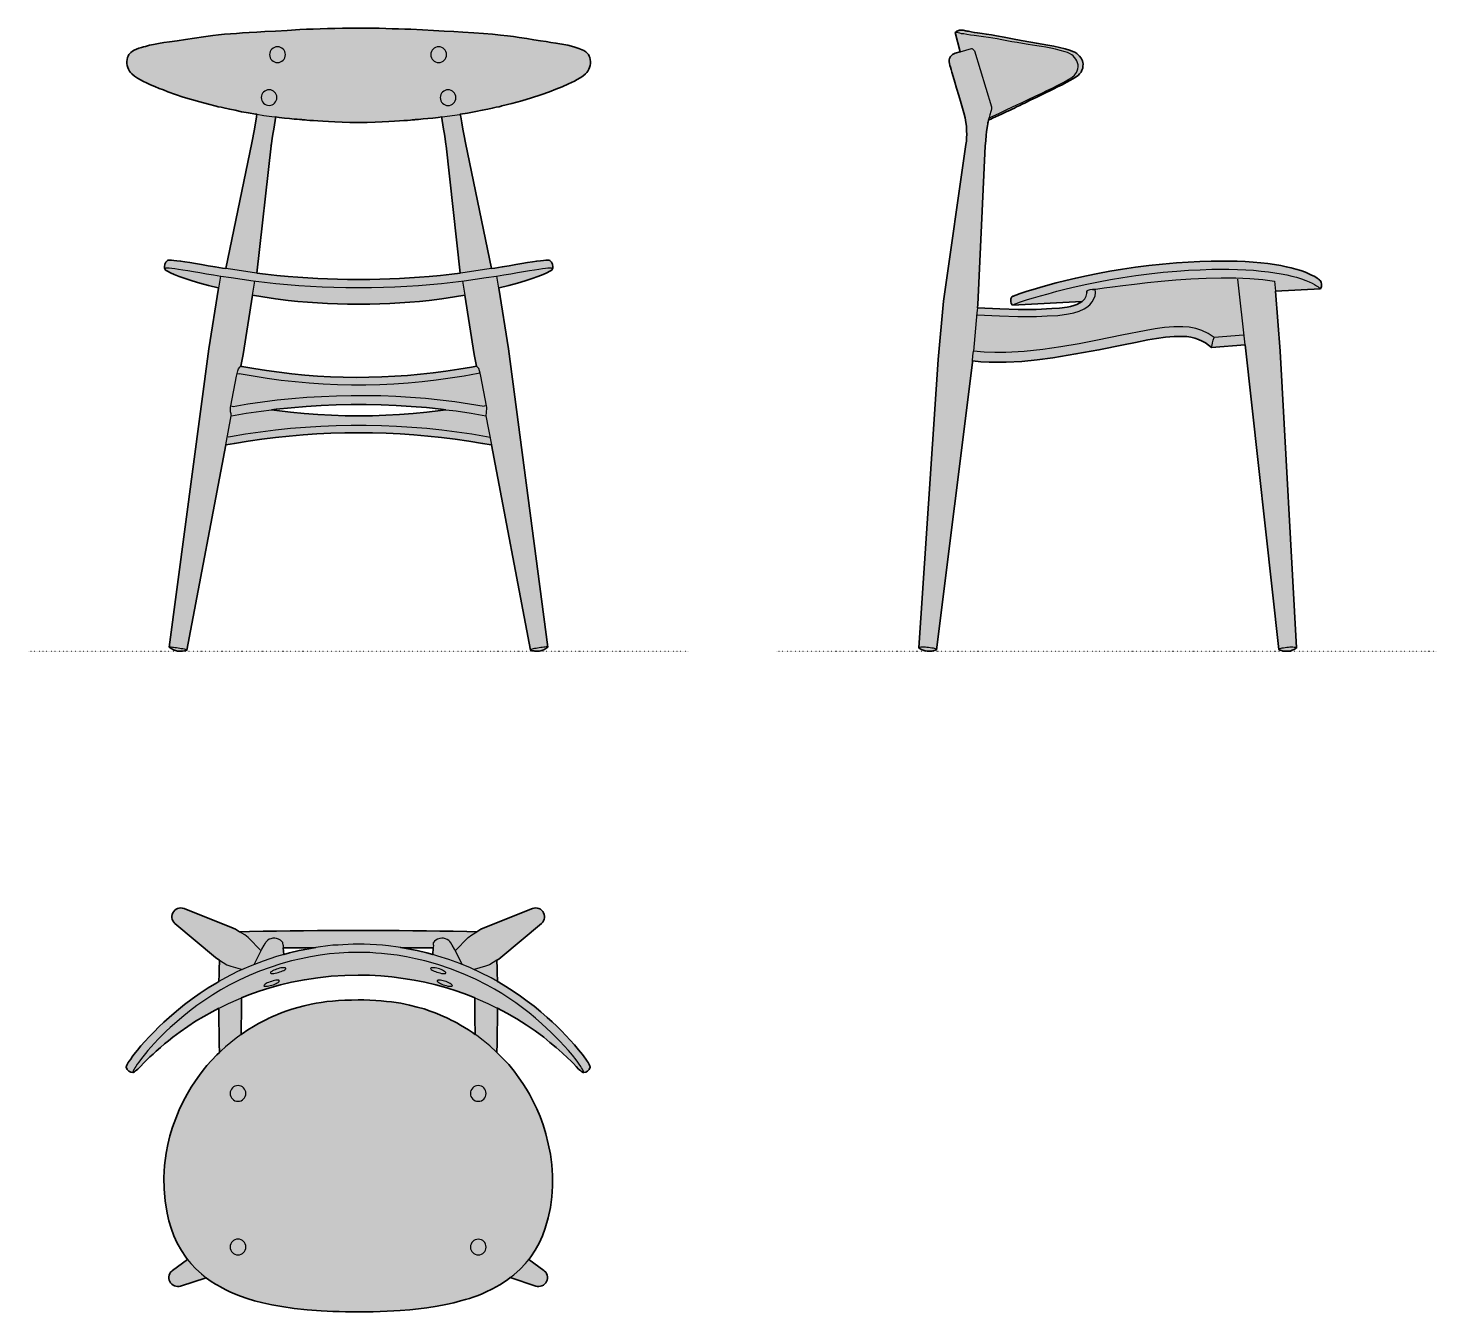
# Model space of a CAD drawing. Header units: millimetres. Extents: x 0 to 1677, y -786 to 742.
import ezdxf

# ---------------------------------------------------------------- set-up
doc = ezdxf.new("R2010")
doc.units = ezdxf.units.MM
doc.linetypes.add('Dots', pattern=[1, 0, -1])
doc.layers.add('Blocks', color=7, linetype='Continuous')
doc.layers.add('Blocks$Fill', color=7, linetype='Continuous', true_color=0xffffff)
for name, color, linetype, lineweight, true_color in [('Blocks$Inner', 7, 'Continuous', 25, 0x007f00), ('Blocks$Outline', 7, 'Continuous', 35, 0xff3f3f), ('Groud', 7, 'Dots', 25, 0x243775)]:
    doc.layers.add(name, color=color, linetype=linetype, lineweight=lineweight, true_color=true_color)

# ---------------------------------------------------------------- blocks, each defined once
blk = doc.blocks.new('CH33T side')
at = {"layer": 'Blocks$Fill', "extrusion": (0, 0, -1)}
blk.add_hatch(color=256, dxfattribs=at).paths.add_polyline_path([(78.4, 45.5), (78.4, 45.5), (78.4, 45.5), (78.4, 45.5), (78.6, 45.5), (79.3, 45.5), (81.9, 45.4), (91.3, 44.9), (119.8, 43.5), (148.3, 42.1), (157.7, 41.6), (160.3, 41.5), (161, 41.4), (161.2, 41.4), (161.2, 41.4), (161.2, 41.4), (161.2, 41.4), (162.5, 43.4), (163.2, 45.7), (163, 48.7), (161.8, 51.3), (161.6, 51.5), (160.9, 51.9), (159.8, 52.2), (158.2, 52.9), (155.9, 53.8), (153.1, 54.9), (149.6, 55.9), (128.3, 62.5), (108.9, 67.8), (97.7, 70.6), (72.9, 76.3), (59.3, 78.9), (30.1, 84.1), (-1.4, 88.5), (-17.5, 90.3), (-34, 91.7), (-61.8, 93.3), (-86, 93.8), (-96.1, 93.8), (-106.4, 93.5), (-125.5, 92.6), (-134.5, 91.7), (-143, 90.8), (-151, 89.7), (-158.2, 88.5), (-164.8, 87.1), (-170.8, 85.7), (-176.3, 84.2), (-182.3, 82.5), (-187.6, 80.5), (-191.7, 78.8), (-195, 77.2), (-197.9, 75.8), (-200.2, 74.5), (-201.6, 73.5), (-202.8, 72.7), (-203.7, 72), (-204.4, 71.5), (-204.8, 71.2), (-205, 70.8), (-206.4, 68.7), (-206.9, 66.4), (-206.7, 63.5), (-205.5, 60.7), (-151.8, 57.9), (-157.7, -13.3), (-177, -366.6), (-176.6, -366.9), (-174.3, -368.3), (-171.9, -369.4), (-169.4, -370.3), (-166.7, -370.6), (-164.1, -370.6), (-161.4, -370.3), (-158.8, -369.7), (-156.3, -368.7), (-155.9, -368.3), (-115.7, -5.7), (-75.7, -9), (-72.4, -6.2), (-68.7, -3.7), (-64.6, -1.4), (-60.5, 0.5), (-55.9, 2.1), (-51.3, 3.2), (-46.5, 3.9), (-41.6, 4.1), (-31.2, 3.9), (-20.9, 3.2), (-10.4, 1.8), (0, 0), (14.5, -3), (85.5, -16.8), (112.9, -21.2), (131.5, -23.7), (150.1, -25.7), (168.7, -26.7), (178.6, -26.7), (188.7, -26.5), (198.6, -26), (208.7, -25), (208.8, -27.1), (251.6, -368.7), (254.3, -369.7), (257, -370.4), (259.6, -370.6), (262.3, -370.6), (265, -370.1), (267.4, -369.4), (269.9, -368.3), (272.4, -366.6), (249.7, -23.2), (243.2, 46), (216.5, 232.6), (215.6, 239.6), (215.6, 241.8), (215.4, 243.7), (215.4, 245.7), (215.6, 247.8), (215.6, 250.6), (215.9, 254.3), (216.5, 258.9), (217.5, 264.2), (219.1, 270.4), (222.3, 281.2), (231.7, 313.3), (233.1, 318.6), (234.2, 321.8), (234.9, 324.4), (235.6, 326.7), (236.1, 328.8), (236.5, 331), (236.5, 331.9), (236.3, 333.1), (235.9, 335), (234.7, 337.2), (232.6, 339.5), (231, 340.4), (229.2, 341.2), (223.5, 342.9), (229.4, 366), (228, 366.6), (227.4, 367.1), (226.2, 367.8), (225, 368.3), (223.7, 368.5), (222.3, 368.7), (221.1, 368.7), (219.6, 368.5), (218.2, 368.1), (216.8, 367.8), (215.2, 367.6), (213.5, 367.3), (210.1, 366.6), (206.6, 366), (202.7, 365.3), (197.3, 364.6), (192, 363.7), (186.2, 363), (180, 361.9), (139.1, 354.2), (112, 349.6), (105.1, 348.1), (98.2, 346.4), (91.9, 344.4), (89.2, 343.4), (86.9, 342.3), (84.6, 340.9), (82.7, 339.3), (81.1, 337.5), (79.5, 335.2), (77.9, 332), (77.3, 330.3), (77, 328.5), (77.2, 325.3), (77.5, 323.2), (78.4, 320.9), (79.5, 318.8), (81.1, 316.6), (83, 314.7), (87.3, 311.9), (92, 309), (97.2, 306.4), (112.6, 298.4), (143.7, 283.4), (145.3, 282.7), (146.4, 281.9), (147.6, 281.4), (148.9, 280.9), (150.4, 280), (152.2, 279.1), (154.2, 278.2), (156.3, 277.2), (158.8, 275.9), (161.6, 274.7), (164.6, 273.1), (167.8, 271.7), (171, 270.1), (181.1, 265.3), (184.1, 264.1), (186.9, 262.8), (189.2, 261.8), (189.5, 261.8), (189.7, 260.9), (189.9, 259.5), (190.3, 258.2), (190.4, 256.6), (190.8, 255), (191.2, 252.2), (191.9, 248.1), (192.4, 243.4), (193.5, 230.4), (202.3, 42.1), (202.7, 38.2), (176.1, 36.8), (154.3, 36.1), (132.7, 36.3), (114.3, 37.2), (105.1, 37.9), (95.9, 39.1), (92, 39.8), (88, 40.9), (84.4, 42.3), (80.9, 44.1), (78.2, 45.5), (78.1, 45.7)], flags=0)
at = {"layer": 'Blocks$Inner'}
for points in [[(-229.4, 366), (-227.1, 368), (-224.2, 369), (-221.9, 369), (-219.6, 368.5)], [(-188.8, 264.2), (-187.8, 264.8), (-184.4, 266.2), (-180.7, 268), (-176.6, 269.9), (-172.4, 271.9), (-167.6, 274.2), (-162, 276.8), (-155.8, 279.8), (-148.7, 283), (-141.6, 286.4), (-134.2, 290.1), (-126.2, 293.6), (-120.2, 296.6), (-113.8, 299.6), (-107.1, 303), (-100.7, 306.4), (-97.3, 308.3), (-94, 310.1), (-90.6, 312.2), (-87.4, 314.9), (-86.2, 316.5), (-85, 318.2), (-84.1, 320.4), (-83.4, 322.5), (-83, 325), (-83, 327.4), (-83.7, 329.7), (-84.6, 332), (-85.8, 334.2), (-87.3, 336.1), (-88.8, 337.9), (-90.6, 339.3), (-93.1, 340.7), (-95.6, 341.9), (-98.2, 342.8), (-104.1, 344.6), (-109.7, 346), (-115.6, 347.3), (-121.2, 348.3), (-126.5, 349.2), (-131.9, 349.9), (-137.2, 350.8), (-142.5, 351.7), (-149.2, 352.7), (-155.6, 353.8), (-161.8, 354.9), (-167.8, 356.1), (-173.6, 357.2), (-179.1, 358.2), (-184.4, 359.1), (-189.4, 359.8), (-195.6, 360.7), (-201.2, 361.4), (-206.6, 362.1), (-211.1, 362.8), (-215.4, 363.4), (-218.9, 364.1), (-221.8, 364.4), (-223.9, 365), (-225.8, 365.3), (-227.4, 365.7), (-228.1, 365.8), (-228.7, 366), (-229, 366), (-229.2, 366), (-229.4, 366)], [(-215.2, 367.6), (-216.3, 367.8), (-217.7, 368.1), (-218.4, 368.3), (-218.9, 368.3), (-219.3, 368.5), (-219.5, 368.5), (-219.6, 368.5)], [(-223.5, 342.9), (-209.9, 346.7)], [(-209.7, 346.5), (-209.6, 346.7), (-208.7, 346.4), (-207.4, 345.3), (-206.4, 343.9)], [(-206.4, 343.9), (-186, 277.5)], [(-186.7, 271.7), (-188, 267.8), (-188.8, 264.6), (-189.4, 262.3), (-189.5, 261.8)], [(-186, 277.5), (-186, 275), (-186.4, 272.9), (-186.7, 271.7)], [(-161.2, 41.4), (-161.1, 41.6), (-160.4, 41.8), (-159.3, 42.3), (-157.7, 43), (-155.4, 43.7), (-152.6, 44.8), (-149, 46), (-143.2, 48), (-135.9, 50.1), (-127.8, 52.6), (-118.6, 55), (-108.3, 57.9), (-97.2, 60.7), (-85.1, 63.5), (-72.4, 66.4), (-58.8, 69.2), (-44.4, 71.9), (-29.6, 74.3), (-14.2, 76.6), (1.8, 78.8), (18.1, 80.5), (34.5, 81.9), (48.5, 82.8), (62.3, 83.5), (76.1, 84.1), (86.5, 84.1), (96.6, 84.1), (106.9, 83.9), (116.5, 83.4), (126, 82.8), (135, 81.9), (143.5, 81.1), (151.3, 79.8), (158.8, 78.6), (165.3, 77.3), (171.3, 75.9), (176.8, 74.5), (182.8, 72.6), (188, 70.6), (192.2, 68.9), (195.6, 67.3), (198.4, 65.8), (200.7, 64.4), (202.5, 63.4), (203.7, 62.5), (204.6, 61.8), (205.1, 61.2), (205.5, 60.9), (205.5, 60.7)], [(115.7, -5.7), (107.1, 72.3)], [(150.8, 69.7), (151.8, 57.9)], [(-203.5, 29.9), (-176.6, 28.5), (-154.5, 27.8), (-132.6, 28), (-119.8, 28.5), (-107.1, 29.2), (-94.3, 31), (-88, 32.2), (-81.8, 34.2), (-75.9, 37), (-72.4, 39.1), (-69, 41.9), (-66.2, 45.1), (-64.1, 48.9), (-62.8, 52.4), (-62.3, 56.1), (-62.7, 60.2)], [(-62.7, 60.2), (-66, 59.8), (-69, 59.5), (-71.2, 58.9), (-72.4, 58.4), (-72.6, 58)], [(-72.6, 58), (-72.4, 56.3)], [(-202.7, 38.2), (-203, 34.9), (-203.4, 32), (-207.6, -13.5)], [(78.9, 2.8), (71.9, 7.6), (64.2, 11.3), (57, 13.6), (49.4, 15), (41.8, 15.6), (30.8, 15.6), (19.8, 14.7), (8.8, 13.3), (-2, 11.3), (-31, 5.5), (-60, -0.5), (-81.6, -4.6), (-103.4, -8.3), (-125.1, -11.5), (-147.1, -14), (-169, -15.2), (-181.9, -15.2), (-194.9, -14.7), (-207.6, -13.5)], [(75.7, -9), (75.9, -8), (76.5, -6.2), (77.2, -3.5), (78, -0.2), (78.9, 2.8)], [(114.1, 5.8), (78.9, 2.8)], [(-208.7, -25), (-208.1, -18.9), (-207.6, -13.6), (-207.6, -13.5)], [(75.9, -9), (75.7, -9)], [(-272.4, -366.4), (-272.2, -366), (-271.7, -365.8), (-270.8, -365.7), (-269.6, -365.5), (-268.1, -365.5), (-266.6, -365.5), (-264.6, -365.5), (-262.8, -365.7), (-260.9, -365.8), (-258.9, -366), (-257.2, -366.4), (-255.6, -366.7), (-254.2, -367.1), (-252.9, -367.4), (-252, -367.8), (-251.7, -368.1), (-251.5, -368.3), (-251.7, -368.7), (-251.9, -368.9)], [(-272.2, -366.9), (-272.2, -366.7), (-272.4, -366.4)], [(155.9, -368.3), (156.1, -368), (156.6, -367.6), (157.5, -367.3), (158.6, -366.9), (160, -366.6), (161.6, -366.4), (163.5, -366), (165.3, -365.8), (167.3, -365.7), (169.2, -365.5), (171, -365.5), (172.7, -365.5), (174.2, -365.7), (175.4, -365.8), (176.3, -366), (176.8, -366.2), (177, -366.6), (176.8, -366.9), (176.6, -366.9)], [(156.3, -368.7), (156.1, -368.5), (155.9, -368.3)]]:
    blk.add_lwpolyline(points, dxfattribs=at)
blk.add_open_spline([(-66, 59.8), (-66, 59.8), (80.6, 83.2), (150.8, 69.7)], degree=3, dxfattribs=at)
blk.add_open_spline([(-78.1, 45.7), (-73, 48.9), (-72.4, 56.3), (-72.4, 56.3), (-72.4, 56.3), (-72.6, 57.9), (-72.6, 57.9)], degree=3, knots=[58.016316, 58.016316, 58.016316, 58.016316, 59, 59, 59, 60, 60, 60, 60], dxfattribs=at)
at = {"layer": 'Blocks$Outline'}
blk.add_lwpolyline([(-161.2, 41.4), (-162.5, 43.4), (-163.2, 45.7), (-163, 48.7), (-161.8, 51.3), (-161.6, 51.5), (-160.9, 51.9), (-159.8, 52.2), (-158.2, 52.9), (-155.9, 53.8), (-153.1, 54.9), (-149.6, 55.9), (-143.5, 57.9), (-136.5, 60), (-128.3, 62.5), (-119.1, 65), (-108.9, 67.8), (-97.7, 70.6), (-85.7, 73.5), (-72.9, 76.3), (-59.3, 78.9), (-45, 81.6), (-30.1, 84.1), (-14.5, 86.4), (1.4, 88.5), (17.5, 90.3), (34, 91.7), (48, 92.6), (61.8, 93.3), (75.6, 93.6), (86, 93.8), (96.1, 93.8), (106.4, 93.5), (115.9, 93.1), (125.5, 92.6), (134.5, 91.7), (143, 90.8), (151, 89.7), (158.2, 88.5), (164.8, 87.1), (170.8, 85.7), (176.3, 84.2), (182.3, 82.5), (187.6, 80.5), (191.7, 78.8), (195, 77.2), (197.9, 75.8), (200.2, 74.5), (201.6, 73.5), (202.8, 72.7), (203.7, 72), (204.4, 71.5), (204.8, 71.2), (205, 70.8), (206.4, 68.7), (206.9, 66.4), (206.7, 63.5), (205.5, 60.7), (151.8, 57.9), (157.7, -13.3), (177, -366.6), (176.6, -366.9), (174.3, -368.3), (171.9, -369.4), (169.4, -370.3), (166.7, -370.6), (164.1, -370.6), (161.4, -370.3), (158.8, -369.7), (156.3, -368.7), (155.9, -368.3), (115.7, -5.7), (75.7, -9), (72.4, -6.2), (68.7, -3.7), (64.6, -1.4), (60.5, 0.5), (55.9, 2.1), (51.3, 3.2), (46.5, 3.9), (41.6, 4.1), (31.2, 3.9), (20.9, 3.2), (10.4, 1.8), (0, 0), (-14.5, -3), (-29, -6), (-58.1, -11.9), (-85.5, -16.8), (-112.9, -21.2), (-131.5, -23.7), (-150.1, -25.7), (-168.7, -26.7), (-178.6, -26.7), (-188.7, -26.5), (-198.6, -26), (-208.7, -25), (-208.8, -27.1), (-251.6, -368.7), (-254.3, -369.7), (-257, -370.4), (-259.6, -370.6), (-262.3, -370.6), (-265, -370.1), (-267.4, -369.4), (-269.9, -368.3), (-272.4, -366.6), (-249.7, -23.2), (-243.2, 46), (-216.5, 232.6), (-215.9, 236.6), (-215.6, 239.6), (-215.6, 241.8), (-215.4, 243.7), (-215.4, 245.7), (-215.6, 247.8), (-215.6, 250.6), (-215.9, 254.3), (-216.5, 258.9), (-217.5, 264.2), (-219.1, 270.4), (-222.3, 281.2), (-225.1, 291), (-227.6, 299.5), (-229.7, 306.9), (-231.7, 313.3), (-233.1, 318.6), (-234.2, 321.8), (-234.9, 324.4), (-235.6, 326.7), (-236.1, 328.8), (-236.5, 331), (-236.5, 331.9), (-236.3, 333.1), (-235.9, 335), (-234.7, 337.2), (-232.6, 339.5), (-231, 340.4), (-229.2, 341.2), (-223.5, 342.9), (-229.4, 366), (-228, 366.6), (-227.4, 367.1), (-226.2, 367.8), (-225, 368.3), (-223.7, 368.5), (-222.3, 368.7), (-221.1, 368.7), (-219.6, 368.5), (-218.2, 368.1), (-216.8, 367.8), (-215.2, 367.6), (-213.5, 367.3), (-210.1, 366.6), (-206.6, 366), (-202.7, 365.3), (-197.3, 364.6), (-192, 363.7), (-186.2, 363), (-180, 361.9), (-171, 360.4), (-161.2, 358.4), (-150.6, 356.3), (-139.1, 354.2), (-132.6, 353.1), (-125.8, 352), (-118.9, 350.8), (-112, 349.6), (-105.1, 348.1), (-98.2, 346.4), (-91.9, 344.4), (-89.2, 343.4), (-86.9, 342.3), (-84.6, 340.9), (-82.7, 339.3), (-81.1, 337.5), (-79.5, 335.2), (-77.9, 332), (-77.3, 330.3), (-77, 328.5), (-77.2, 325.3), (-77.5, 323.2), (-78.4, 320.9), (-79.5, 318.8), (-81.1, 316.6), (-83, 314.7), (-87.3, 311.9), (-92, 309), (-97.2, 306.4), (-102.1, 303.7), (-107.3, 301.1), (-112.6, 298.4), (-116.6, 296.5), (-120.9, 294.3), (-125, 292.4), (-129, 290.4), (-132.9, 288.5), (-136.3, 286.9), (-139.3, 285.5), (-141.6, 284.4), (-143.7, 283.4), (-145.3, 282.7), (-146.4, 281.9), (-147.6, 281.4), (-148.9, 280.9), (-150.4, 280), (-152.2, 279.1), (-154.2, 278.2), (-156.3, 277.2), (-158.8, 275.9), (-161.6, 274.7), (-164.6, 273.1), (-167.8, 271.7), (-171, 270.1), (-174.3, 268.5), (-177.7, 266.9), (-181.1, 265.3), (-184.1, 264.1), (-186.9, 262.8), (-189.2, 261.8), (-189.5, 261.8), (-189.7, 260.9), (-189.9, 259.5), (-190.3, 258.2), (-190.4, 256.6), (-190.8, 255), (-191.2, 252.2), (-191.9, 248.1), (-192.4, 243.4), (-192.9, 237.3), (-193.5, 230.4), (-202.3, 42.1), (-202.7, 38.2), (-176.1, 36.8), (-154.3, 36.1), (-132.7, 36.3), (-114.3, 37.2), (-105.1, 37.9), (-95.9, 39.1), (-92, 39.8), (-88, 40.9), (-84.4, 42.3), (-80.9, 44.1), (-78.2, 45.5), (-78.1, 45.7)], dxfattribs=at)
for points in [[(-78.4, 45.5), (-78.4, 45.5), (-161.2, 41.4), (-161.2, 41.4)], [(-78.1, 45.7), (-78.2, 45.7), (-78.3, 45.6), (-78.4, 45.5)]]:
    blk.add_open_spline(points, degree=3, dxfattribs=at)
blk = doc.blocks.new('CH33T front')
at = {"layer": 'Blocks$Fill'}
h = blk.add_hatch(color=256, dxfattribs=at)
h.paths.add_polyline_path([(-168.6, 60.1), (-180.2, -12.3), (-227.2, -367.2), (-224.9, -368.9), (-222.4, -370.3), (-219.9, -371.2), (-217.2, -371.9), (-214.4, -372.1), (-211.7, -372.1), (-208.9, -371.5), (-206.3, -370.6), (-160, -126.6), (-149.8, -124.8), (-133.5, -122.1), (-117.2, -119.8), (-100.8, -117.7), (-84.4, -116.1), (-68, -114.7), (-51.5, -113.4), (-35, -112.7), (-18.5, -112.2), (-2, -112), (14.5, -112.2), (31, -112.7), (47.5, -113.4), (63.8, -114.5), (80.3, -115.9), (96.6, -117.7), (113.1, -119.8), (129.4, -122.1), (145.6, -124.8), (156.3, -126.6), (202.5, -370.6), (203.9, -371), (205.2, -371.5), (206.6, -371.7), (208, -371.9), (209.3, -372.1), (210.7, -372.1), (212.1, -372.1), (213.3, -371.9), (214.8, -371.5), (216.2, -371.2), (217.4, -370.8), (218.7, -370.3), (219.9, -369.6), (221.1, -368.9), (222.2, -368.2), (223.5, -367.1), (176.4, -12.3), (164.8, 60.1), (165.4, 60.3), (176.8, 63.1), (187.1, 65.9), (196.5, 68.8), (204.6, 71.4), (211.6, 73.9), (217.6, 76.2), (222.2, 78.4), (225.8, 80.1), (227.9, 81.6), (228.6, 82.4), (229.1, 84), (229.3, 85.6), (229, 88.5), (227.7, 91), (225.8, 92.9), (224.7, 93.3), (223.1, 93.4), (220.8, 93.4), (218, 93.1), (214.4, 92.7), (210.1, 92.2), (205, 91.3), (199, 90.4), (192.4, 89.4), (185.1, 88.1), (177.3, 86.7), (169, 85.3), (160.1, 83.9), (156.4, 83.3), (125.2, 233.2), (123.7, 241.2), (122.3, 249.2), (121.1, 256.8), (119.7, 264.1), (119.1, 267.1), (127.8, 268.4), (137.8, 270.3), (145.2, 271.7), (151.8, 273), (157.1, 274.2), (161.7, 275.3), (165.3, 276), (167.7, 276.7), (168.4, 276.9), (180.3, 279.9), (192.4, 283.1), (203.8, 286.5), (214.8, 290.2), (225.2, 293.7), (233, 296.7), (240.5, 299.8), (248.1, 303.1), (254.9, 306.5), (258.2, 308.5), (261.8, 310.2), (265, 312.4), (268.2, 315), (269.6, 316.6), (270.8, 318.4), (272.1, 320.5), (272.9, 322.7), (273.7, 325.1), (274.2, 327.6), (274.2, 329.9), (273.8, 332.2), (273.3, 334.4), (272.6, 336.3), (271.7, 338.1), (271, 339), (268.5, 341.3), (266, 342.9), (260.4, 345.4), (254.1, 347.3), (247, 349.1), (240, 350.5), (233, 351.7), (226.8, 352.6), (221.3, 353.5), (214.4, 354.6), (206.6, 355.7), (198.3, 357.1), (189.2, 358.3), (182.6, 359.4), (175.2, 360.3), (166.9, 361.3), (157.5, 362.2), (146.8, 363.1), (135.1, 364), (122.3, 364.7), (111.3, 365.4), (99.8, 366.1), (87.2, 366.6), (74.1, 367.4), (60.1, 368.1), (53, 368.2), (45.7, 368.6), (38.2, 368.8), (30.6, 369.1), (22.6, 369.3), (14.6, 369.5), (6.5, 369.5), (-1.9, 369.5), (-11.6, 369.5), (-21, 369.3), (-30.2, 369.1), (-39.1, 369), (-47.8, 368.6), (-56.1, 368.4), (-64.1, 368.1), (-71.8, 367.7), (-87, 366.8), (-100.8, 366.1), (-113.4, 365.4), (-123.2, 364.9), (-132.1, 364.3), (-140.1, 363.8), (-147.3, 363.3), (-154.4, 362.7), (-161.5, 362.2), (-168.6, 361.5), (-175.5, 360.8), (-186.5, 359.2), (-197.4, 357.6), (-208, 356), (-217.9, 354.6), (-227, 353.3), (-233.7, 352.3), (-240.1, 351.2), (-246.1, 350), (-250.8, 349.1), (-255.7, 347.8), (-257.9, 347.3), (-260.3, 346.6), (-263.5, 345.5), (-266.2, 344.5), (-269, 343.2), (-271, 342.2), (-272.9, 340.7), (-274.7, 339), (-275.4, 338.1), (-276.3, 336.3), (-277, 334.4), (-277.5, 332.2), (-277.9, 329.9), (-277.9, 327.6), (-277.4, 325.1), (-276.7, 322.7), (-275.8, 320.5), (-274.5, 318.4), (-273.3, 316.6), (-271.9, 315), (-268.5, 312.2), (-265.1, 310.1), (-261.4, 308.1), (-257.9, 306.2), (-254.3, 304.4), (-249.5, 302.1), (-244.4, 299.9), (-239.4, 297.8), (-234.3, 295.9), (-228.9, 293.7), (-219.9, 290.5), (-210.7, 287.5), (-200.9, 284.5), (-191, 281.7), (-180.7, 279), (-171.5, 276.7), (-169, 276), (-165.4, 275.3), (-160.8, 274.2), (-155.3, 273), (-148.8, 271.7), (-141.1, 270.1), (-133, 268.7), (-124.8, 267.3), (-122.9, 267), (-123.4, 264.1), (-126, 249.2), (-128.9, 233.2), (-160.1, 83.3), (-163.8, 83.9), (-172.7, 85.3), (-180.9, 86.7), (-188.8, 88.1), (-196.1, 89.4), (-202.7, 90.4), (-208.7, 91.3), (-213.7, 92.2), (-218.1, 92.7), (-221.7, 93.1), (-224.5, 93.4), (-226.6, 93.4), (-228.4, 93.3), (-229.5, 92.9), (-231.4, 91), (-232.7, 88.5), (-233, 85.6), (-232.8, 84), (-232.3, 82.4), (-231.6, 81.6), (-229.5, 80.1), (-225.9, 78.4), (-221.3, 76.2), (-215.3, 73.9), (-208.4, 71.4), (-200, 68.8), (-190.8, 65.9), (-180.5, 63.1), (-169.2, 60.3)], flags=0)
h.paths.add_polyline_path([(102, -84.6), (95.4, -85.6), (79.2, -87.5), (63.1, -89.1), (46.8, -90.4), (30.6, -91.2), (14.5, -91.8), (-1.9, -92), (-18, -91.8), (-34.3, -91.2), (-50.5, -90.4), (-66.8, -89.1), (-82.9, -87.5), (-99.1, -85.6), (-105.4, -84.8), (-100.1, -84.1), (-82.2, -82.2), (-64.5, -80.8), (-46.6, -79.5), (-28.6, -78.8), (-10.7, -78.5), (7.2, -78.5), (25.1, -78.8), (42.8, -79.5), (60.8, -80.6), (78.7, -82), (96.4, -84)], flags=0)
h.paths.add_polyline_path([(138.3, -32.6), (135.8, -18.9), (124.4, 51.7), (112.2, 49.6), (97.3, 47.5), (81.9, 45.5), (70.5, 44.3), (59, 43.2), (47.3, 42.5), (35.4, 41.8), (23.5, 41.3), (11.4, 41.1), (-0.4, 40.9), (-1.9, 40.9), (-3.3, 40.9), (-15.2, 41.1), (-27.2, 41.3), (-39.1, 41.8), (-51, 42.5), (-62.7, 43.2), (-74.1, 44.3), (-85.6, 45.5), (-101, 47.5), (-115.9, 49.6), (-128.2, 51.7), (-139.5, -18.9), (-142.2, -32.9), (-140.9, -33), (-126.8, -35.5), (-111.7, -38), (-96.4, -40.1), (-81.2, -41.9), (-66.1, -43.3), (-50.8, -44.6), (-35.4, -45.3), (-20.1, -45.8), (-4.9, -46.2), (10.4, -46), (25.8, -45.6), (41.1, -44.8), (56.3, -43.7), (71.6, -42.5), (86.8, -40.7), (101.9, -38.7), (117.2, -36.4), (132.3, -33.8)], flags=0)
h.paths.add_polyline_path([(97.1, 263.8), (97.3, 262.3), (98.9, 251.7), (100.7, 240.9), (102.1, 231.1), (102.3, 229.5), (119.1, 78), (109, 76.8), (95.5, 75.3), (82.1, 74.1), (70.5, 73), (58.6, 72.3), (46.9, 71.6), (35.2, 71.1), (23.3, 70.7), (11.4, 70.4), (-0.4, 70.4), (-1.9, 70.4), (-3.3, 70.4), (-15.2, 70.4), (-27, 70.7), (-38.9, 71.1), (-50.6, 71.6), (-62.4, 72.3), (-74.2, 73), (-85.6, 74.1), (-99.1, 75.3), (-112.7, 76.8), (-122.9, 78), (-106, 229.5), (-104.4, 240.9), (-102.6, 251.7), (-101, 262.3), (-100.8, 263.8), (-96.4, 263.2), (-90.2, 262.5), (-84.2, 262), (-78.7, 261.3), (-75.1, 261.1), (-72.3, 260.7), (-70, 260.6), (-68.6, 260.4), (-67.9, 260.4), (-67, 260.2), (-65.4, 260.2), (-63.4, 260), (-59.9, 259.7), (-55.6, 259.5), (-50.6, 259.1), (-44.6, 258.8), (-37.7, 258.3), (-30.1, 257.9), (-21.6, 257.7), (-12.2, 257.4), (-1.9, 257.2), (8.4, 257.4), (17.8, 257.7), (26.3, 257.9), (34.2, 258.3), (40.9, 258.8), (46.9, 259.1), (51.9, 259.5), (56.2, 259.7), (59.7, 260), (61.7, 260.2), (63.3, 260.2), (64.7, 260.4), (65.7, 260.6), (67.3, 260.6), (69.5, 260.9), (72.1, 261.1), (75.1, 261.4), (80.6, 262), (86.5, 262.5), (92.7, 263.2)], flags=0)
at = {"layer": 'Blocks$Inner'}
for points in [[(-122.9, 267), (-114.9, 265.7), (-105.3, 264.5), (-100.8, 263.8)], [(97.1, 263.8), (100.9, 264.3), (109.4, 265.5), (118.4, 266.9), (119.1, 267.1)], [(-106.2, 229.3), (-106, 230.2), (-105.8, 231.1)], [(228.6, 82.4), (228.4, 83.2), (227.2, 83.7), (225.6, 83.7), (223.4, 83.7), (220.4, 83.5), (216.9, 83), (212.5, 82.4), (207.3, 81.6), (201.3, 80.7), (194.5, 79.4), (187.3, 78.2), (179.3, 76.9), (170.9, 75.5), (162.1, 74.1), (149.8, 72.2), (136.9, 70.2), (123.6, 68.4), (110.3, 66.8), (96.6, 65.4), (82.9, 64), (69.3, 62.9), (55.4, 62), (41.4, 61.3), (27.8, 60.8), (13.6, 60.4), (-0.4, 60.3), (-1.9, 60.3), (-3.3, 60.3), (-17.3, 60.4), (-31.5, 60.8), (-45.1, 61.3), (-59.2, 62), (-73, 62.9), (-86.7, 64), (-100.3, 65.4), (-114, 66.8), (-127.3, 68.4), (-140.6, 70.2), (-153.5, 72.2), (-165.8, 74.1), (-174.7, 75.5), (-183, 76.9), (-191, 78.2), (-198.3, 79.4), (-205, 80.7), (-211, 81.6), (-216.2, 82.4), (-220.6, 83), (-224.1, 83.5), (-227.2, 83.7), (-229.3, 83.7), (-230.9, 83.7), (-232.1, 83.2), (-232.3, 82.4)], [(-166.4, 74.2), (-168.6, 60.1)], [(-122.9, 78), (-125.9, 78.4), (-139, 80.1), (-151.8, 82.1), (-160.1, 83.3)], [(-128.2, 51.7), (-125.5, 68.2)], [(156.4, 83.3), (148.1, 82.1), (135.3, 80.1), (122.2, 78.4), (119.1, 78)], [(121.8, 68.2), (124.4, 51.7)], [(164.8, 60.1), (162.6, 74.2)], [(-146.6, -41.4), (-145.7, -38.4), (-144.7, -36.1), (-143.3, -34.1), (-142.7, -33.4), (-142.4, -32.9), (-142.2, -32.9)], [(142.9, -41.2), (142, -38.2), (141, -35.7), (139.5, -33.8), (139, -33.2), (138.6, -32.7), (138.5, -32.7)], [(-154.1, -80.1), (-147.3, -44.8), (-146.6, -41.4)], [(-146.6, -41.4), (-144, -41.9)], [(140.2, -41.6), (123.7, -44.6), (107.1, -47.2), (90.4, -49.6), (73.7, -51.5), (57, -52.9), (40.2, -54.2), (23.3, -54.9), (6.5, -55.2), (-10.2, -55.2), (-27, -54.9), (-43.9, -54.2), (-60.6, -53.1), (-77.4, -51.5), (-94.1, -49.7), (-110.8, -47.4), (-127.5, -44.8), (-144, -41.9)], [(142.9, -41.2), (140.2, -41.6)], [(150.5, -79.9), (143.6, -44.6), (142.9, -41.2)], [(-153.2, -92), (-153.4, -91.2), (-153.7, -89.6), (-154.3, -87.2), (-154.4, -83.6), (-154.4, -81.8), (-154.1, -80.1)], [(-154.1, -80.1), (-151.2, -80.6)], [(-151.2, -80.6), (-133.8, -77.8), (-116.3, -75.3), (-98.7, -73), (-81.2, -71.2), (-63.6, -69.8), (-46, -68.7), (-28.3, -68), (-10.7, -67.6), (7, -67.6), (24.6, -67.8), (42.3, -68.5), (59.9, -69.6), (77.6, -71), (95.2, -72.8), (112.7, -74.9), (130.1, -77.6), (147.5, -80.4)], [(150.5, -79.9), (147.5, -80.4)], [(149.6, -91.8), (149.8, -90.9), (150.2, -89.3), (150.5, -86.8), (150.7, -83.4), (150.7, -81.7), (150.5, -79.9)], [(-160, -126.6), (-153.4, -92)], [(-153.2, -92), (-153.4, -92)], [(-153.2, -92), (-135.6, -88.9), (-117.9, -86.3), (-105.4, -84.8)], [(102, -84.6), (114.2, -86.1), (131.9, -88.8), (149.6, -91.8), (156.3, -126.6)], [(149.6, -91.8), (149.6, -91.6)], [(-157.3, -117), (-154.4, -116.4), (-136.5, -113.4), (-118.8, -110.8), (-100.8, -108.6), (-82.9, -106.7), (-65, -105.3), (-46.9, -104.2), (-28.8, -103.3), (-10.9, -102.9), (7.2, -102.9), (25.3, -103.3), (43.2, -104.2), (61.3, -105.3), (79.2, -106.7), (97.1, -108.6), (115.1, -110.8), (133, -113.4), (154.5, -117.1)], [(-227, -367.3), (-227, -367.1), (-226.6, -366.9), (-225.9, -366.9), (-225, -366.9), (-223.6, -367.1), (-222.2, -367.3), (-220.4, -367.5), (-218.6, -367.6), (-216.7, -368), (-214.8, -368.4), (-213, -368.7), (-211.2, -368.9), (-209.6, -369.2), (-208.4, -369.6), (-207.3, -370), (-206.6, -370.1), (-206.2, -370.5), (-206.2, -370.7), (-206.4, -370.7)], [(223.3, -367.3), (223.3, -367.1), (222.9, -366.9), (222.2, -366.9), (221.3, -366.9), (219.9, -367.1), (218.5, -367.3), (216.7, -367.5), (214.9, -367.6), (213, -368), (211, -368.4), (209.3, -368.7), (207.5, -368.9), (205.9, -369.2), (204.6, -369.6), (203.6, -370), (202.9, -370.1), (202.5, -370.5), (202.5, -370.7), (202.7, -370.7)]]:
    blk.add_lwpolyline(points, dxfattribs=at)
for points in [[(-89.1, 338), (-89.1, 332.8), (-93.3, 328.6), (-98.5, 328.6), (-103.7, 328.6), (-107.9, 332.8), (-107.9, 338), (-107.9, 343.1), (-103.7, 347.3), (-98.5, 347.3), (-93.3, 347.3), (-89.1, 343.1), (-89.1, 338)], [(102.7, 337.9), (102.7, 332.7), (98.5, 328.5), (93.4, 328.5), (88.2, 328.5), (84, 332.7), (84, 337.9), (84, 343.1), (88.2, 347.3), (93.4, 347.3), (98.5, 347.3), (102.7, 343.1), (102.7, 337.9)], [(-99.1, 286.9), (-99.1, 281.7), (-103.3, 277.5), (-108.4, 277.5), (-113.6, 277.5), (-117.8, 281.7), (-117.8, 286.9), (-117.8, 292), (-113.6, 296.2), (-108.4, 296.2), (-103.3, 296.2), (-99.1, 292), (-99.1, 286.9)], [(113.9, 286.8), (113.9, 281.6), (109.7, 277.4), (104.6, 277.4), (99.4, 277.4), (95.2, 281.6), (95.2, 286.8), (95.2, 291.9), (99.4, 296.1), (104.6, 296.1), (109.7, 296.1), (113.9, 291.9), (113.9, 286.8)]]:
    blk.add_open_spline(points, degree=3, knots=[0, 0, 0, 0, 1, 1, 1, 2, 2, 2, 3, 3, 3, 4, 4, 4, 4], dxfattribs=at)
at = {"layer": 'Blocks$Outline'}
for points in [[(-168.6, 60.1), (-180.2, -12.3), (-227.2, -367.2), (-224.9, -368.9), (-222.4, -370.3), (-219.9, -371.2), (-217.2, -371.9), (-214.4, -372.1), (-211.7, -372.1), (-208.9, -371.5), (-206.3, -370.6), (-160, -126.6), (-149.8, -124.8), (-133.5, -122.1), (-117.2, -119.8), (-100.8, -117.7), (-84.4, -116.1), (-68, -114.7), (-51.5, -113.4), (-35, -112.7), (-18.5, -112.2), (-2, -112), (14.5, -112.2), (31, -112.7), (47.5, -113.4), (63.8, -114.5), (80.3, -115.9), (96.6, -117.7), (113.1, -119.8), (129.4, -122.1), (145.6, -124.8), (156.3, -126.6), (202.5, -370.6), (203.9, -371), (205.2, -371.5), (206.6, -371.7), (208, -371.9), (209.3, -372.1), (210.7, -372.1), (212.1, -372.1), (213.3, -371.9), (214.8, -371.5), (216.2, -371.2), (217.4, -370.8), (218.7, -370.3), (219.9, -369.6), (221.1, -368.9), (222.2, -368.2), (223.5, -367.1), (176.4, -12.3), (164.8, 60.1), (165.4, 60.3), (176.8, 63.1), (187.1, 65.9), (196.5, 68.8), (204.6, 71.4), (211.6, 73.9), (217.6, 76.2), (222.2, 78.4), (225.8, 80.1), (227.9, 81.6), (228.6, 82.4), (229.1, 84), (229.3, 85.6), (229, 88.5), (227.7, 91), (225.8, 92.9), (224.7, 93.3), (223.1, 93.4), (220.8, 93.4), (218, 93.1), (214.4, 92.7), (210.1, 92.2), (205, 91.3), (199, 90.4), (192.4, 89.4), (185.1, 88.1), (177.3, 86.7), (169, 85.3), (160.1, 83.9), (156.4, 83.3), (125.2, 233.2), (123.7, 241.2), (122.3, 249.2), (121.1, 256.8), (119.7, 264.1), (119.1, 267.1), (127.8, 268.4), (137.8, 270.3), (145.2, 271.7), (151.8, 273), (157.1, 274.2), (161.7, 275.3), (165.3, 276), (167.7, 276.7), (168.4, 276.9), (180.3, 279.9), (192.4, 283.1), (203.8, 286.5), (214.8, 290.2), (225.2, 293.7), (233, 296.7), (240.5, 299.8), (248.1, 303.1), (254.9, 306.5), (258.2, 308.5), (261.8, 310.2), (265, 312.4), (268.2, 315), (269.6, 316.6), (270.8, 318.4), (272.1, 320.5), (272.9, 322.7), (273.7, 325.1), (274.2, 327.6), (274.2, 329.9), (273.8, 332.2), (273.3, 334.4), (272.6, 336.3), (271.7, 338.1), (271, 339), (268.5, 341.3), (266, 342.9), (260.4, 345.4), (254.1, 347.3), (247, 349.1), (240, 350.5), (233, 351.7), (226.8, 352.6), (221.3, 353.5), (214.4, 354.6), (206.6, 355.7), (198.3, 357.1), (189.2, 358.3), (182.6, 359.4), (175.2, 360.3), (166.9, 361.3), (157.5, 362.2), (146.8, 363.1), (135.1, 364), (122.3, 364.7), (111.3, 365.4), (99.8, 366.1), (87.2, 366.6), (74.1, 367.4), (60.1, 368.1), (53, 368.2), (45.7, 368.6), (38.2, 368.8), (30.6, 369.1), (22.6, 369.3), (14.6, 369.5), (6.5, 369.5), (-1.9, 369.5), (-11.6, 369.5), (-21, 369.3), (-30.2, 369.1), (-39.1, 369), (-47.8, 368.6), (-56.1, 368.4), (-64.1, 368.1), (-71.8, 367.7), (-87, 366.8), (-100.8, 366.1), (-113.4, 365.4), (-123.2, 364.9), (-132.1, 364.3), (-140.1, 363.8), (-147.3, 363.3), (-154.4, 362.7), (-161.5, 362.2), (-168.6, 361.5), (-175.5, 360.8), (-186.5, 359.2), (-197.4, 357.6), (-208, 356), (-217.9, 354.6), (-227, 353.3), (-233.7, 352.3), (-240.1, 351.2), (-246.1, 350), (-250.8, 349.1), (-255.7, 347.8), (-257.9, 347.3), (-260.3, 346.6), (-263.5, 345.5), (-266.2, 344.5), (-269, 343.2), (-271, 342.2), (-272.9, 340.7), (-274.7, 339), (-275.4, 338.1), (-276.3, 336.3), (-277, 334.4), (-277.5, 332.2), (-277.9, 329.9), (-277.9, 327.6), (-277.4, 325.1), (-276.7, 322.7), (-275.8, 320.5), (-274.5, 318.4), (-273.3, 316.6), (-271.9, 315), (-268.5, 312.2), (-265.1, 310.1), (-261.4, 308.1), (-257.9, 306.2), (-254.3, 304.4), (-249.5, 302.1), (-244.4, 299.9), (-239.4, 297.8), (-234.3, 295.9), (-228.9, 293.7), (-219.9, 290.5), (-210.7, 287.5), (-200.9, 284.5), (-191, 281.7), (-180.7, 279), (-171.5, 276.7), (-169, 276), (-165.4, 275.3), (-160.8, 274.2), (-155.3, 273), (-148.8, 271.7), (-141.1, 270.1), (-133, 268.7), (-124.8, 267.3), (-122.9, 267), (-123.4, 264.1), (-126, 249.2), (-128.9, 233.2), (-160.1, 83.3), (-163.8, 83.9), (-172.7, 85.3), (-180.9, 86.7), (-188.8, 88.1), (-196.1, 89.4), (-202.7, 90.4), (-208.7, 91.3), (-213.7, 92.2), (-218.1, 92.7), (-221.7, 93.1), (-224.5, 93.4), (-226.6, 93.4), (-228.4, 93.3), (-229.5, 92.9), (-231.4, 91), (-232.7, 88.5), (-233, 85.6), (-232.8, 84), (-232.3, 82.4), (-231.6, 81.6), (-229.5, 80.1), (-225.9, 78.4), (-221.3, 76.2), (-215.3, 73.9), (-208.4, 71.4), (-200, 68.8), (-190.8, 65.9), (-180.5, 63.1), (-169.2, 60.3)], [(97.1, 263.8), (97.3, 262.3), (98.9, 251.7), (100.7, 240.9), (102.1, 231.1), (102.3, 229.5), (119.1, 78), (109, 76.8), (95.5, 75.3), (82.1, 74.1), (70.5, 73), (58.6, 72.3), (46.9, 71.6), (35.2, 71.1), (23.3, 70.7), (11.4, 70.4), (-0.4, 70.4), (-1.9, 70.4), (-3.3, 70.4), (-15.2, 70.4), (-27, 70.7), (-38.9, 71.1), (-50.6, 71.6), (-62.4, 72.3), (-74.2, 73), (-85.6, 74.1), (-99.1, 75.3), (-112.7, 76.8), (-122.9, 78), (-106, 229.5), (-104.4, 240.9), (-102.6, 251.7), (-101, 262.3), (-100.8, 263.8), (-96.4, 263.2), (-90.2, 262.5), (-84.2, 262), (-78.7, 261.3), (-75.1, 261.1), (-72.3, 260.7), (-70, 260.6), (-68.6, 260.4), (-67.9, 260.4), (-67, 260.2), (-65.4, 260.2), (-63.4, 260), (-59.9, 259.7), (-55.6, 259.5), (-50.6, 259.1), (-44.6, 258.8), (-37.7, 258.3), (-30.1, 257.9), (-21.6, 257.7), (-12.2, 257.4), (-1.9, 257.2), (8.4, 257.4), (17.8, 257.7), (26.3, 257.9), (34.2, 258.3), (40.9, 258.8), (46.9, 259.1), (51.9, 259.5), (56.2, 259.7), (59.7, 260), (61.7, 260.2), (63.3, 260.2), (64.7, 260.4), (65.7, 260.6), (67.3, 260.6), (69.5, 260.9), (72.1, 261.1), (75.1, 261.4), (80.6, 262), (86.5, 262.5), (92.7, 263.2)], [(138.3, -32.6), (135.8, -18.9), (124.4, 51.7), (112.2, 49.6), (97.3, 47.5), (81.9, 45.5), (70.5, 44.3), (59, 43.2), (47.3, 42.5), (35.4, 41.8), (23.5, 41.3), (11.4, 41.1), (-0.4, 40.9), (-1.9, 40.9), (-3.3, 40.9), (-15.2, 41.1), (-27.2, 41.3), (-39.1, 41.8), (-51, 42.5), (-62.7, 43.2), (-74.1, 44.3), (-85.6, 45.5), (-101, 47.5), (-115.9, 49.6), (-128.2, 51.7), (-139.5, -18.9), (-142.2, -32.9), (-140.9, -33), (-126.8, -35.5), (-111.7, -38), (-96.4, -40.1), (-81.2, -41.9), (-66.1, -43.3), (-50.8, -44.6), (-35.4, -45.3), (-20.1, -45.8), (-4.9, -46.2), (10.4, -46), (25.8, -45.6), (41.1, -44.8), (56.3, -43.7), (71.6, -42.5), (86.8, -40.7), (101.9, -38.7), (117.2, -36.4), (132.3, -33.8)], [(102, -84.6), (95.4, -85.6), (79.2, -87.5), (63.1, -89.1), (46.8, -90.4), (30.6, -91.2), (14.5, -91.8), (-1.9, -92), (-18, -91.8), (-34.3, -91.2), (-50.5, -90.4), (-66.8, -89.1), (-82.9, -87.5), (-99.1, -85.6), (-105.4, -84.8), (-100.1, -84.1), (-82.2, -82.2), (-64.5, -80.8), (-46.6, -79.5), (-28.6, -78.8), (-10.7, -78.5), (7.2, -78.5), (25.1, -78.8), (42.8, -79.5), (60.8, -80.6), (78.7, -82), (96.4, -84)]]:
    blk.add_lwpolyline(points, close=True, dxfattribs=at)
blk = doc.blocks.new('CH33T Top')
at = {"layer": 'Blocks$Fill'}
h = blk.add_hatch(color=256, dxfattribs=at)
h.paths.add_polyline_path([(112, -91.9), (142.6, -102), (144, -102.5), (145.9, -102.5), (147.9, -102.3), (149.7, -101.8), (151.4, -100.9), (152.9, -99.7), (154.3, -98.2), (155.2, -96.6), (155.9, -94.9), (156.2, -92.9), (156.2, -91), (155.9, -89), (155.2, -87.2), (154.3, -85.6), (152.9, -84.2), (152.1, -83.5), (134, -70.2), (136.3, -67.4), (141.7, -59.4), (146.5, -50.8), (150.4, -42.1), (153.7, -33.1), (157.3, -20.9), (159.8, -8.3), (161.5, 4.3), (162.3, 17), (162.3, 29.7), (161.4, 42.3), (159.8, 54.9), (157.3, 67.4), (154.5, 79.1), (151.1, 89.9), (147.4, 99.8), (143.6, 108.9), (140.6, 115.3), (137.8, 121), (134.8, 126.5), (131.2, 132.5), (127.1, 138.9), (122.3, 146), (116.6, 153.6), (110.1, 161.6), (103.3, 168.9), (96.2, 176), (96.4, 186.8), (96.6, 200.8), (96.8, 213.8), (96.8, 224.6), (96.8, 228.8), (108.1, 222.6), (119.8, 215.9), (130.8, 209), (141.5, 201.7), (151.8, 194.1), (159.2, 188), (166.5, 181.8), (173.8, 175.4), (180.5, 169.2), (183.9, 165.9), (187.1, 162.7), (190.3, 159.3), (193.3, 156.3), (194.7, 155), (196, 154), (197.2, 152.9), (198.1, 152.4), (198.8, 152), (199.2, 152), (199.2, 152), (201.8, 152.4), (204.1, 153.8), (206.1, 155.7), (207.2, 158.4), (207.2, 158.8), (206.8, 159.6), (206.3, 160.9), (205.6, 162.3), (204.7, 163.9), (203.4, 165.7), (201.8, 168.2), (199.9, 170.8), (197.9, 173.5), (193.3, 179.3), (188.5, 185), (183.4, 190.7), (178.2, 196.4), (172.9, 201.9), (167.6, 207.2), (161.9, 212.5), (156, 217.7), (148.4, 224.4), (140.4, 231), (132.3, 237.2), (124.1, 243.2), (115.6, 248.9), (106.9, 254.4), (98.2, 259.7), (96.8, 260.5), (96.8, 262.2), (96.6, 270), (96.4, 278.2), (96.2, 283.3), (96.2, 285.9), (98.2, 287.1), (100.7, 289), (149.1, 329.5), (149.3, 329.7), (150.7, 331.1), (151.6, 332.7), (152.3, 334.5), (152.7, 336.4), (152.7, 338.4), (152.3, 340.3), (151.6, 342.1), (150.7, 343.7), (149.3, 345.3), (147.9, 346.4), (146.1, 347.2), (144.2, 347.9), (142.4, 348.1), (140.4, 347.9), (138.5, 347.4), (138.3, 347.4), (79.9, 324), (77.1, 322.6), (72.3, 319.7), (60.4, 320.1), (44.2, 320.3), (28.3, 320.4), (12.1, 320.6), (-4, 320.8), (-20.4, 321), (-36.5, 321), (-52.7, 321.2), (-69, 321.2), (-85.1, 321.2), (-101.5, 321), (-117.6, 321), (-134, 320.8), (-150.1, 320.6), (-166.3, 320.4), (-182.2, 320.3), (-198.4, 320.1), (-210.2, 319.7), (-215.1, 322.6), (-217.9, 324), (-276.3, 347.4), (-276.5, 347.4), (-278.4, 347.9), (-280.4, 348.1), (-282.2, 347.9), (-284.1, 347.2), (-285.7, 346.4), (-287.3, 345.3), (-288.5, 343.7), (-289.6, 342.1), (-290.3, 340.3), (-290.7, 338.4), (-290.7, 336.4), (-290.3, 334.5), (-289.6, 332.7), (-288.5, 331.1), (-287.3, 329.7), (-287.1, 329.5), (-238.7, 289), (-236.2, 287.1), (-234.2, 285.9), (-234.2, 283.3), (-234.4, 276.6), (-234.6, 268.8), (-234.8, 260.8), (-234.8, 260.5), (-237.4, 259), (-247.4, 253), (-257, 246.6), (-266.5, 240), (-275.8, 233.1), (-285.3, 225.3), (-294, 217.7), (-300.3, 212.2), (-306.3, 206.5), (-312, 200.6), (-317.6, 194.8), (-323, 188.9), (-327.6, 183.8), (-331.8, 178.6), (-335.9, 173.5), (-337.9, 170.8), (-339.8, 168.2), (-341.4, 165.7), (-342.7, 163.9), (-343.6, 162.3), (-344.3, 160.9), (-344.8, 159.6), (-345.2, 158.8), (-345.2, 158.4), (-344.1, 155.7), (-342.1, 153.8), (-339.8, 152.4), (-337.2, 152), (-337.2, 152), (-336.8, 152), (-336.5, 152), (-336.1, 152.4), (-335.2, 152.9), (-334, 154), (-332.7, 155), (-331.3, 156.3), (-327.9, 159.6), (-324.6, 163.2), (-320.7, 167.1), (-316.9, 170.7), (-313.2, 174), (-309.3, 177.7), (-304.3, 182), (-299.5, 186.1), (-294.8, 190), (-289.8, 194.1), (-280.9, 200.6), (-271.9, 206.9), (-262.5, 213.1), (-252.7, 218.9), (-242.7, 224.4), (-234.8, 228.6), (-234.8, 223), (-234.8, 212), (-234.6, 200.1), (-234.4, 186.1), (-234.2, 175.9), (-237.1, 173.3), (-243.6, 166.4), (-249, 160.4), (-253.6, 154.9), (-258, 149), (-262.8, 142.3), (-267.8, 134.8), (-272.7, 126.5), (-277.5, 117.6), (-282, 107.8), (-286.2, 97.5), (-290, 87.1), (-293, 76.8), (-295.5, 66.3), (-297.4, 56), (-299.4, 41.6), (-300.3, 27.4), (-300.1, 13.4), (-298.8, -0.6), (-296.5, -15.2), (-294.4, -24.2), (-291.7, -33.1), (-288.4, -42.1), (-284.3, -51), (-279.5, -59.5), (-274, -67.7), (-272, -70.2), (-290.1, -83.5), (-290.8, -84.2), (-292.3, -85.6), (-293.2, -87.2), (-293.9, -89), (-294.2, -91), (-294.2, -92.9), (-293.9, -94.9), (-293.2, -96.6), (-292.3, -98.2), (-290.8, -99.7), (-289.4, -100.9), (-287.7, -101.8), (-285.9, -102.3), (-283.9, -102.5), (-282, -102.5), (-280.6, -102), (-249.9, -92), (-249.5, -92.4), (-243.8, -96.5), (-238.8, -99.7), (-236.4, -101.1), (-233.7, -102.7), (-230.3, -104.6), (-226.4, -106.6), (-221.6, -108.9), (-216.3, -111.2), (-209.2, -114), (-201.2, -116.7), (-192.3, -119.4), (-182.4, -121.8), (-171.6, -124.3), (-159.7, -126.5), (-145.3, -128.6), (-129.7, -130.4), (-113, -131.6), (-106.1, -131.8), (-99, -132.1), (-91.7, -132.3), (-84.3, -132.5), (-76.6, -132.7), (-69, -132.7), (-60.1, -132.7), (-51.2, -132.5), (-42.7, -132.3), (-34.6, -132), (-26.6, -131.6), (-18.9, -131.1), (-7.6, -130.2), (2.9, -129.1), (12.8, -127.9), (24.9, -125.9), (35.5, -123.8), (44.9, -121.8), (52.9, -119.7), (58.6, -118.1), (63.6, -116.7), (68, -115.1), (72.6, -113.5), (77.6, -111.5), (82.6, -109.4), (90.9, -105.3), (99.6, -100.4), (108.7, -94.5)], flags=0)
h.paths.add_polyline_path([(-207.8, 240.9), (-199.1, 244.5), (-186.7, 248.9), (-174.2, 252.8), (-161.5, 256.4), (-148.3, 259.6), (-133.1, 262.6), (-117.1, 264.9), (-101.1, 266.7), (-85.1, 267.7), (-69, 268.1), (-55.5, 267.9), (-42.2, 267.2), (-29.1, 266), (-15.6, 264.2), (-2.4, 262.1), (10.3, 259.6), (23.6, 256.4), (36.4, 252.8), (48.7, 248.9), (61.1, 244.5), (69.8, 240.9), (69.8, 239), (70, 225.8), (70, 213.8), (70.1, 200.8), (70.1, 197.5), (67.1, 199.6), (62.3, 202.8), (57.6, 205.8), (52.9, 208.6), (48.5, 211.1), (44.6, 213.1), (42.6, 214.1), (40.9, 215), (39.6, 215.5), (38.9, 216.1), (38, 216.4), (35.9, 217.5), (32.7, 218.9), (28.3, 220.9), (22.6, 223.2), (16.5, 225.3), (9.5, 227.8), (1.3, 230.1), (-7.9, 232.4), (-18.2, 234.5), (-23.7, 235.4), (-29.4, 236.1), (-35.5, 236.8), (-41.7, 237.6), (-48.2, 237.9), (-55, 238.3), (-62.1, 238.6), (-69, 238.6), (-77, 238.4), (-84.8, 238.3), (-92.4, 237.7), (-99.5, 237.2), (-106.4, 236.5), (-113, 235.6), (-119.2, 234.5), (-125.1, 233.5), (-133.4, 231.7), (-141, 229.6), (-147.8, 227.6), (-153.8, 225.7), (-159.5, 223.5), (-164.3, 221.6), (-168, 220), (-170.9, 218.7), (-173.2, 217.7), (-175.3, 216.8), (-177.4, 215.7), (-179.9, 214.5), (-182.9, 212.9), (-187.7, 210.4), (-193.6, 207), (-200.3, 202.8), (-207.1, 198.3), (-208.1, 197.6), (-208.1, 198.5), (-208.1, 209), (-208, 220.9), (-207.8, 233.5)], flags=0)
h.paths.add_polyline_path([(-158.3, 300.6), (-147.1, 300.6), (-131.6, 300.7), (-119.6, 300.9), (-127.9, 299.5), (-139.3, 297.2), (-150.6, 294.5), (-157.7, 292.5)], flags=0)
h.paths.add_polyline_path([(20.3, 300.6), (19.7, 292.5), (12.7, 294.5), (1.3, 297.2), (-10.1, 299.5), (-18.4, 300.9), (-8.7, 300.7), (6.8, 300.6)], flags=0)
at = {"layer": 'Blocks$Inner'}
for points in [[(-184.5, 297), (-199.8, 312.8), (-203.9, 316), (-210.2, 319.7)], [(46.5, 297), (61.8, 312.8), (66.1, 316), (72.3, 319.7)], [(-192.4, 281.4), (-183.6, 298.8), (-180.8, 303.9), (-179.4, 306.4), (-179, 307), (-178.9, 307)], [(-159, 307.1), (-159.3, 307.7), (-161.6, 309.8), (-163.8, 311), (-166.1, 311.7), (-168.4, 312.1), (-170.7, 311.9), (-172.8, 311.4), (-174.8, 310.7), (-176.4, 309.6), (-177.8, 308.5), (-178.9, 307.1), (-179.7, 305.9), (-179.7, 305.7)], [(-158.4, 303.6), (-158.4, 304.6), (-158.6, 305.5), (-158.6, 306.4), (-158.8, 307), (-159, 307.1)], [(-158.4, 303.6), (-158.3, 300.6)], [(-18.4, 300.9), (-21.4, 301.4), (-33, 302.9), (-40.2, 303.6), (-47.3, 304.1), (-54.6, 304.5), (-61.7, 304.8), (-69, 304.8), (-75, 304.8), (-81.1, 304.6), (-87.1, 304.3), (-93, 303.9), (-99, 303.6), (-105, 302.9), (-116.6, 301.4), (-119.6, 300.9)], [(20.5, 303.6), (20.3, 300.6)], [(20.5, 303.6), (20.5, 304.6), (20.6, 305.5), (20.6, 306.4), (20.8, 307), (21, 307.1)], [(41.8, 305.9), (41.2, 306.6), (40.2, 308), (38.7, 309.3), (37, 310.5), (34.8, 311.4), (32.5, 311.9), (30.4, 311.9), (28.1, 311.7), (25.2, 310.7), (23.6, 309.8), (22, 308.4), (21.2, 307.1)], [(54.6, 281.3), (45.7, 298.8), (42.8, 303.9), (41.4, 306.4)], [(199.2, 152), (199.2, 152.7), (199, 153.6), (198.5, 154.9), (197.8, 156.3), (196.9, 157.7), (195.8, 159.5), (194, 162), (192.3, 164.4), (190.3, 167.1), (185.9, 172.8), (181.3, 178.3), (176.3, 184), (171.1, 189.5), (166, 194.8), (160.8, 199.9), (155.3, 205.1), (149.7, 210.2), (142.2, 216.8), (134.4, 223), (126.6, 229.2), (118.6, 235.1), (110.3, 240.6), (101.9, 246.1), (93.4, 251.2), (84.7, 256), (70.5, 263.3), (56, 269.7), (40.9, 275.5), (25.6, 280.7), (10.3, 284.9), (-0.7, 287.6), (-11.7, 289.9), (-22.8, 291.7), (-34, 293.1), (-41.1, 293.8), (-47.9, 294.4), (-55, 294.9), (-61.9, 295.1), (-69, 295.1), (-80.4, 294.9), (-91.7, 294.4), (-103.1, 293.3), (-114.4, 291.9), (-125.8, 289.9), (-137, 287.6), (-148.3, 284.9), (-161.1, 281.4), (-173.9, 277.3), (-186.3, 272.7), (-198.7, 267.6), (-210.8, 262.1), (-222.7, 256), (-232.6, 250.5), (-242.2, 244.7), (-251.6, 238.4), (-260.9, 231.9), (-269.7, 225.1), (-279.1, 217.5), (-287.7, 210.2), (-292.8, 205.6), (-297.6, 201.2), (-302.2, 196.6), (-307, 191.8), (-311.4, 187), (-315.9, 182.2), (-319.2, 178.3), (-322.3, 174.7), (-325.3, 170.8), (-328.3, 167.1), (-330.2, 164.4), (-332, 162), (-333.8, 159.5), (-334.9, 157.7), (-335.7, 156.3), (-336.5, 154.9), (-337, 153.6), (-337.2, 152.7), (-337.2, 152)], [(-157.7, 292.5), (-166.4, 290.1), (-182.1, 284.8), (-197.5, 278.7), (-212.6, 272.2), (-227.1, 264.7), (-234.8, 260.5)], [(-234.2, 285.9), (-225.2, 280.5), (-220.4, 278.6), (-206.9, 274.7)], [(96.8, 260.5), (89.1, 264.7), (77.1, 270.9), (64.6, 276.6), (51.9, 281.9), (38.9, 286.7), (25.8, 290.8), (19.7, 292.5)], [(96.2, 285.9), (87.2, 280.5), (82.4, 278.6), (68.9, 274.7)], [(-207.3, 274.5), (-207.3, 274.8)], [(-155.1, 276.1), (-155.3, 276.4), (-155.8, 276.6), (-156.7, 276.8), (-157.9, 276.8), (-159.3, 276.8), (-160.9, 276.6), (-162.7, 276.2), (-164.5, 275.7), (-166.3, 275.2), (-168, 274.5), (-169.6, 273.8), (-170.9, 273.2), (-171.9, 272.5), (-172.8, 271.8), (-173.4, 271.3), (-173.5, 270.7), (-173.2, 270.4), (-172.6, 270), (-171.8, 269.9), (-170.7, 270), (-169.3, 270), (-167.7, 270.4), (-165.9, 270.7), (-164.1, 271.3), (-162.4, 271.8), (-160.6, 272.3), (-159, 273.1), (-157.7, 273.6), (-156.5, 274.3), (-155.8, 274.8), (-155.3, 275.5), (-155.1, 275.9)], [(35.4, 270.6), (35.5, 270.7), (35.2, 271.3), (34.7, 272), (33.8, 272.5), (32.7, 273.2), (31.3, 273.9), (29.7, 274.7), (27.9, 275.4), (26.1, 275.9), (24.4, 276.2), (22.6, 276.6), (21.2, 276.8), (19.7, 276.8), (18.5, 276.8), (17.8, 276.6), (17.3, 276.2), (17.1, 275.9), (17.3, 275.4), (18, 274.8), (18.9, 274.1), (19.9, 273.6), (21.3, 272.9), (22.9, 272.2), (24.7, 271.6), (26.5, 271.1), (28.3, 270.6), (30, 270.2), (31.6, 270), (32.9, 269.9), (34.1, 270), (34.8, 270), (35.4, 270.4)], [(69.3, 274.8), (69.3, 274.5)], [(-162.9, 261.3), (-163.1, 261.5), (-163.6, 261.9), (-164.5, 262.1), (-165.7, 262.1), (-167.1, 261.9), (-168.7, 261.5), (-170.3, 261.2), (-172.1, 260.6), (-173.9, 260.1), (-175.7, 259.4), (-177.3, 258.7), (-178.5, 258), (-179.7, 257.3), (-180.5, 256.5), (-181, 256), (-181.2, 255.5), (-180.8, 255.1), (-180.3, 255), (-179.4, 254.8), (-178.3, 254.8), (-176.9, 255), (-175.3, 255.3), (-173.7, 255.7), (-171.9, 256.2), (-170, 256.7), (-168.4, 257.4), (-166.8, 258.1), (-165.4, 258.9), (-164.3, 259.4), (-163.4, 260.1), (-163.1, 260.6), (-162.9, 261.2)], [(43, 255.3), (43.2, 255.7), (43, 256.2), (42.3, 256.7), (41.6, 257.4), (40.3, 258.1), (38.9, 258.9), (37.3, 259.6), (35.7, 260.3), (33.9, 260.8), (32.2, 261.3), (30.4, 261.7), (28.8, 261.9), (27.4, 262.1), (26.3, 261.9), (25.6, 261.7), (25.1, 261.5), (24.9, 261), (25.1, 260.6), (25.6, 259.9), (26.5, 259.4), (27.7, 258.7), (29.1, 258), (30.7, 257.3), (32.3, 256.7), (34.3, 256), (35.9, 255.7), (37.7, 255.1), (39.3, 255), (40.5, 254.8), (41.8, 254.8), (42.5, 255), (43, 255.1)], [(-234.8, 228.6), (-233, 229.6), (-223.4, 234.2), (-211.3, 239.5), (-207.8, 240.9)], [(69.8, 240.9), (73.3, 239.5), (85.4, 234.2), (96.6, 228.9), (96.8, 228.8)], [(-208.1, 197.6), (-214.2, 193.2), (-220.7, 188), (-226.8, 182.9), (-232.1, 177.9), (-234.2, 175.9)], [(96.2, 176), (95.7, 176.5), (87.7, 183.8), (79.9, 190.3), (72.1, 196.2), (70.1, 197.5)], [(-272, -70.2), (-268.1, -75), (-262.1, -81.4), (-255.7, -87.4), (-249.9, -92)], [(112, -91.9), (116.3, -88.5), (123.6, -81.9), (130.1, -75), (134, -70.2)]]:
    blk.add_lwpolyline(points, dxfattribs=at)
for points in [[(-202.7, 127.3), (-202.7, 122.1), (-206.9, 117.9), (-212, 117.9), (-217.2, 117.9), (-221.4, 122.1), (-221.4, 127.3), (-221.4, 132.4), (-217.2, 136.6), (-212, 136.6), (-206.9, 136.6), (-202.7, 132.4), (-202.7, 127.3)], [(83.3, 127.2), (83.3, 122.1), (79.1, 117.9), (73.9, 117.9), (68.7, 117.9), (64.5, 122.1), (64.5, 127.2), (64.5, 132.4), (68.7, 136.6), (73.9, 136.6), (79.1, 136.6), (83.3, 132.4), (83.3, 127.2)], [(-202.7, -55.5), (-202.7, -60.7), (-206.9, -64.9), (-212, -64.9), (-217.2, -64.9), (-221.4, -60.7), (-221.4, -55.5), (-221.4, -50.3), (-217.2, -46.1), (-212, -46.1), (-206.9, -46.1), (-202.7, -50.3), (-202.7, -55.5)], [(83.3, -55.6), (83.3, -60.8), (79.1, -64.9), (73.9, -64.9), (68.8, -64.9), (64.6, -60.8), (64.6, -55.6), (64.6, -50.4), (68.8, -46.2), (73.9, -46.2), (79.1, -46.2), (83.3, -50.4), (83.3, -55.6)]]:
    blk.add_open_spline(points, degree=3, knots=[0, 0, 0, 0, 1, 1, 1, 2, 2, 2, 3, 3, 3, 4, 4, 4, 4], dxfattribs=at)
at = {"layer": 'Blocks$Outline'}
for points in [[(112, -91.9), (142.6, -102), (144, -102.5), (145.9, -102.5), (147.9, -102.3), (149.7, -101.8), (151.4, -100.9), (152.9, -99.7), (154.3, -98.2), (155.2, -96.6), (155.9, -94.9), (156.2, -92.9), (156.2, -91), (155.9, -89), (155.2, -87.2), (154.3, -85.6), (152.9, -84.2), (152.1, -83.5), (134, -70.2), (136.3, -67.4), (141.7, -59.4), (146.5, -50.8), (150.4, -42.1), (153.7, -33.1), (157.3, -20.9), (159.8, -8.3), (161.5, 4.3), (162.3, 17), (162.3, 29.7), (161.4, 42.3), (159.8, 54.9), (157.3, 67.4), (154.5, 79.1), (151.1, 89.9), (147.4, 99.8), (143.6, 108.9), (140.6, 115.3), (137.8, 121), (134.8, 126.5), (131.2, 132.5), (127.1, 138.9), (122.3, 146), (116.6, 153.6), (110.1, 161.6), (103.3, 168.9), (96.2, 176), (96.4, 186.8), (96.6, 200.8), (96.8, 213.8), (96.8, 224.6), (96.8, 228.8), (108.1, 222.6), (119.8, 215.9), (130.8, 209), (141.5, 201.7), (151.8, 194.1), (159.2, 188), (166.5, 181.8), (173.8, 175.4), (180.5, 169.2), (183.9, 165.9), (187.1, 162.7), (190.3, 159.3), (193.3, 156.3), (194.7, 155), (196, 154), (197.2, 152.9), (198.1, 152.4), (198.8, 152), (199.2, 152), (199.2, 152), (201.8, 152.4), (204.1, 153.8), (206.1, 155.7), (207.2, 158.4), (207.2, 158.8), (206.8, 159.6), (206.3, 160.9), (205.6, 162.3), (204.7, 163.9), (203.4, 165.7), (201.8, 168.2), (199.9, 170.8), (197.9, 173.5), (193.3, 179.3), (188.5, 185), (183.4, 190.7), (178.2, 196.4), (172.9, 201.9), (167.6, 207.2), (161.9, 212.5), (156, 217.7), (148.4, 224.4), (140.4, 231), (132.3, 237.2), (124.1, 243.2), (115.6, 248.9), (106.9, 254.4), (98.2, 259.7), (96.8, 260.5), (96.8, 262.2), (96.6, 270), (96.4, 278.2), (96.2, 283.3), (96.2, 285.9), (98.2, 287.1), (100.7, 289), (149.1, 329.5), (149.3, 329.7), (150.7, 331.1), (151.6, 332.7), (152.3, 334.5), (152.7, 336.4), (152.7, 338.4), (152.3, 340.3), (151.6, 342.1), (150.7, 343.7), (149.3, 345.3), (147.9, 346.4), (146.1, 347.2), (144.2, 347.9), (142.4, 348.1), (140.4, 347.9), (138.5, 347.4), (138.3, 347.4), (79.9, 324), (77.1, 322.6), (72.3, 319.7), (60.4, 320.1), (44.2, 320.3), (28.3, 320.4), (12.1, 320.6), (-4, 320.8), (-20.4, 321), (-36.5, 321), (-52.7, 321.2), (-69, 321.2), (-85.1, 321.2), (-101.5, 321), (-117.6, 321), (-134, 320.8), (-150.1, 320.6), (-166.3, 320.4), (-182.2, 320.3), (-198.4, 320.1), (-210.2, 319.7), (-215.1, 322.6), (-217.9, 324), (-276.3, 347.4), (-276.5, 347.4), (-278.4, 347.9), (-280.4, 348.1), (-282.2, 347.9), (-284.1, 347.2), (-285.7, 346.4), (-287.3, 345.3), (-288.5, 343.7), (-289.6, 342.1), (-290.3, 340.3), (-290.7, 338.4), (-290.7, 336.4), (-290.3, 334.5), (-289.6, 332.7), (-288.5, 331.1), (-287.3, 329.7), (-287.1, 329.5), (-238.7, 289), (-236.2, 287.1), (-234.2, 285.9), (-234.2, 283.3), (-234.4, 276.6), (-234.6, 268.8), (-234.8, 260.8), (-234.8, 260.5), (-237.4, 259), (-247.4, 253), (-257, 246.6), (-266.5, 240), (-275.8, 233.1), (-285.3, 225.3), (-294, 217.7), (-300.3, 212.2), (-306.3, 206.5), (-312, 200.6), (-317.6, 194.8), (-323, 188.9), (-327.6, 183.8), (-331.8, 178.6), (-335.9, 173.5), (-337.9, 170.8), (-339.8, 168.2), (-341.4, 165.7), (-342.7, 163.9), (-343.6, 162.3), (-344.3, 160.9), (-344.8, 159.6), (-345.2, 158.8), (-345.2, 158.4), (-344.1, 155.7), (-342.1, 153.8), (-339.8, 152.4), (-337.2, 152), (-337.2, 152), (-336.8, 152), (-336.5, 152), (-336.1, 152.4), (-335.2, 152.9), (-334, 154), (-332.7, 155), (-331.3, 156.3), (-327.9, 159.6), (-324.6, 163.2), (-320.7, 167.1), (-316.9, 170.7), (-313.2, 174), (-309.3, 177.7), (-304.3, 182), (-299.5, 186.1), (-294.8, 190), (-289.8, 194.1), (-280.9, 200.6), (-271.9, 206.9), (-262.5, 213.1), (-252.7, 218.9), (-242.7, 224.4), (-234.8, 228.6), (-234.8, 223), (-234.8, 212), (-234.6, 200.1), (-234.4, 186.1), (-234.2, 175.9), (-237.1, 173.3), (-243.6, 166.4), (-249, 160.4), (-253.6, 154.9), (-258, 149), (-262.8, 142.3), (-267.8, 134.8), (-272.7, 126.5), (-277.5, 117.6), (-282, 107.8), (-286.2, 97.5), (-290, 87.1), (-293, 76.8), (-295.5, 66.3), (-297.4, 56), (-299.4, 41.6), (-300.3, 27.4), (-300.1, 13.4), (-298.8, -0.6), (-296.5, -15.2), (-294.4, -24.2), (-291.7, -33.1), (-288.4, -42.1), (-284.3, -51), (-279.5, -59.5), (-274, -67.7), (-272, -70.2), (-290.1, -83.5), (-290.8, -84.2), (-292.3, -85.6), (-293.2, -87.2), (-293.9, -89), (-294.2, -91), (-294.2, -92.9), (-293.9, -94.9), (-293.2, -96.6), (-292.3, -98.2), (-290.8, -99.7), (-289.4, -100.9), (-287.7, -101.8), (-285.9, -102.3), (-283.9, -102.5), (-282, -102.5), (-280.6, -102), (-249.9, -92), (-249.5, -92.4), (-243.8, -96.5), (-238.8, -99.7), (-236.4, -101.1), (-233.7, -102.7), (-230.3, -104.6), (-226.4, -106.6), (-221.6, -108.9), (-216.3, -111.2), (-209.2, -114), (-201.2, -116.7), (-192.3, -119.4), (-182.4, -121.8), (-171.6, -124.3), (-159.7, -126.5), (-145.3, -128.6), (-129.7, -130.4), (-113, -131.6), (-106.1, -131.8), (-99, -132.1), (-91.7, -132.3), (-84.3, -132.5), (-76.6, -132.7), (-69, -132.7), (-60.1, -132.7), (-51.2, -132.5), (-42.7, -132.3), (-34.6, -132), (-26.6, -131.6), (-18.9, -131.1), (-7.6, -130.2), (2.9, -129.1), (12.8, -127.9), (24.9, -125.9), (35.5, -123.8), (44.9, -121.8), (52.9, -119.7), (58.6, -118.1), (63.6, -116.7), (68, -115.1), (72.6, -113.5), (77.6, -111.5), (82.6, -109.4), (90.9, -105.3), (99.6, -100.4), (108.7, -94.5)], [(-158.3, 300.6), (-147.1, 300.6), (-131.6, 300.7), (-119.6, 300.9), (-127.9, 299.5), (-139.3, 297.2), (-150.6, 294.5), (-157.7, 292.5)], [(20.3, 300.6), (19.7, 292.5), (12.7, 294.5), (1.3, 297.2), (-10.1, 299.5), (-18.4, 300.9), (-8.7, 300.7), (6.8, 300.6)], [(-207.8, 240.9), (-199.1, 244.5), (-186.7, 248.9), (-174.2, 252.8), (-161.5, 256.4), (-148.3, 259.6), (-133.1, 262.6), (-117.1, 264.9), (-101.1, 266.7), (-85.1, 267.7), (-69, 268.1), (-55.5, 267.9), (-42.2, 267.2), (-29.1, 266), (-15.6, 264.2), (-2.4, 262.1), (10.3, 259.6), (23.6, 256.4), (36.4, 252.8), (48.7, 248.9), (61.1, 244.5), (69.8, 240.9), (69.8, 239), (70, 225.8), (70, 213.8), (70.1, 200.8), (70.1, 197.5), (67.1, 199.6), (62.3, 202.8), (57.6, 205.8), (52.9, 208.6), (48.5, 211.1), (44.6, 213.1), (42.6, 214.1), (40.9, 215), (39.6, 215.5), (38.9, 216.1), (38, 216.4), (35.9, 217.5), (32.7, 218.9), (28.3, 220.9), (22.6, 223.2), (16.5, 225.3), (9.5, 227.8), (1.3, 230.1), (-7.9, 232.4), (-18.2, 234.5), (-23.7, 235.4), (-29.4, 236.1), (-35.5, 236.8), (-41.7, 237.6), (-48.2, 237.9), (-55, 238.3), (-62.1, 238.6), (-69, 238.6), (-77, 238.4), (-84.8, 238.3), (-92.4, 237.7), (-99.5, 237.2), (-106.4, 236.5), (-113, 235.6), (-119.2, 234.5), (-125.1, 233.5), (-133.4, 231.7), (-141, 229.6), (-147.8, 227.6), (-153.8, 225.7), (-159.5, 223.5), (-164.3, 221.6), (-168, 220), (-170.9, 218.7), (-173.2, 217.7), (-175.3, 216.8), (-177.4, 215.7), (-179.9, 214.5), (-182.9, 212.9), (-187.7, 210.4), (-193.6, 207), (-200.3, 202.8), (-207.1, 198.3), (-208.1, 197.6), (-208.1, 198.5), (-208.1, 209), (-208, 220.9), (-207.8, 233.5)]]:
    blk.add_lwpolyline(points, close=True, dxfattribs=at)

msp = doc.modelspace()

# ---------------------------------------------------------------- linework, layer by layer
at = {"layer": 'Groud'}
for points in [[(0, 0), (786.3, 0)], [(890.3, 0), (1676.6, 0)]]:
    msp.add_lwpolyline(points, dxfattribs=at)

# ---------------------------------------------------------------- block references
at = {"layer": 'Blocks'}
for name, p in [('CH33T front', (395.2, 372.1)), ('CH33T side', (1332.6, 370.6)), ('CH33T Top', (461.8, -653.5))]:
    msp.add_blockref(name, p, dxfattribs=at)

doc.saveas('drawing.dxf')
